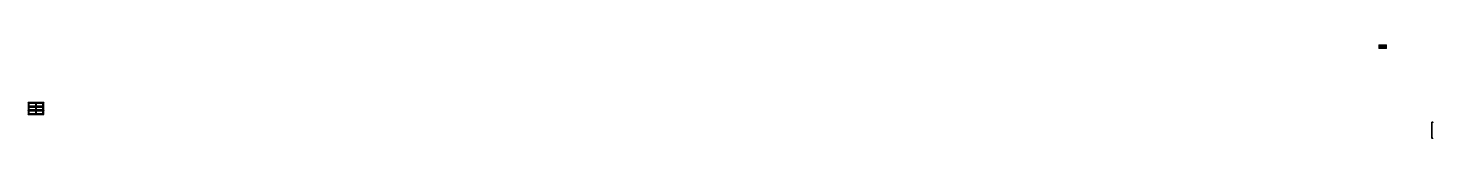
# Model space of a CAD drawing. Header units: inches. Extents: x 274 to 111780, y 464 to 1579898.
# Drawn here: x 54780 to 111780, y 1576107 to 1579898 of the extents above; entities that cross this region are included whole.
import ezdxf

# ---------------------------------------------------------------- set-up
doc = ezdxf.new("R2010")
doc.units = ezdxf.units.IN
doc.header["$MEASUREMENT"] = 0
doc.layers.add('cutout', color=2, linetype='Continuous')
doc.layers.add('Nep V', color=1, linetype='Continuous', lineweight=35)
doc.layers.add('tbi', color=7, linetype='Continuous', lineweight=20)

# ---------------------------------------------------------------- blocks, each defined once
blk = doc.blocks.new('board led')
at = {"layer": 'tbi', "linetype": 'Continuous'}
blk.add_lwpolyline([(0, 160), (320, 160), (320, 0), (0, 0)], close=True, dxfattribs=at)
at = {"layer": 'tbi', "color": 1, "linetype": 'Continuous'}
for centre in [(8, 152), (8, 136), (8, 120), (8, 104), (8, 88), (8, 72), (8, 56), (8, 40), (8, 24), (8, 8), (24, 152), (24, 136), (24, 120), (24, 104), (24, 88), (24, 72), (24, 56), (24, 40), (24, 24), (24, 8), (40, 152), (40, 136), (40, 120), (40, 104), (40, 88), (40, 72), (40, 56), (40, 40), (40, 24), (40, 8), (56, 152), (56, 136), (56, 120), (56, 104), (56, 88), (56, 72), (56, 56), (56, 40), (56, 24), (56, 8), (72, 152), (72, 136), (72, 120), (72, 104), (72, 88), (72, 72), (72, 56), (72, 40), (72, 24), (72, 8), (88, 152), (88, 136), (88, 120), (88, 104), (88, 88), (88, 72), (88, 56), (88, 40), (88, 24), (88, 8), (104, 152), (104, 136), (104, 120), (104, 104), (104, 88), (104, 72), (104, 56), (104, 40), (104, 24), (104, 8), (120, 152), (120, 136), (120, 120), (120, 104), (120, 88), (120, 72), (120, 56), (120, 40), (120, 24), (120, 8), (136, 152), (136, 136), (136, 120), (136, 104), (136, 88), (136, 72), (136, 56), (136, 40), (136, 24), (136, 8), (152, 152), (152, 136), (152, 120), (152, 104), (152, 88), (152, 72), (152, 56), (152, 40), (152, 24), (152, 8), (168, 152), (168, 136), (168, 120), (168, 104), (168, 88), (168, 72), (168, 56), (168, 40), (168, 24), (168, 8), (184, 152), (184, 136), (184, 120), (184, 104), (184, 88), (184, 72), (184, 56), (184, 40), (184, 24), (184, 8), (200, 152), (200, 136), (200, 120), (200, 104), (200, 88), (200, 72), (200, 56), (200, 40), (200, 24), (200, 8), (216, 152), (216, 136), (216, 120), (216, 104), (216, 88), (216, 72), (216, 56), (216, 40), (216, 24), (216, 8), (232, 152), (232, 136), (232, 120), (232, 104), (232, 88), (232, 72), (232, 56), (232, 40), (232, 24), (232, 8), (248, 152), (248, 136), (248, 120), (248, 104), (248, 88), (248, 72), (248, 56), (248, 40), (248, 24), (248, 8), (264, 152), (264, 136), (264, 120), (264, 104), (264, 88), (264, 72), (264, 56), (264, 40), (264, 24), (264, 8), (280, 152), (280, 136), (280, 120), (280, 104), (280, 88), (280, 72), (280, 56), (280, 40), (280, 24), (280, 8), (296, 152), (296, 136), (296, 120), (296, 104), (296, 88), (296, 72), (296, 56), (296, 40), (296, 24), (296, 8), (312, 152), (312, 136), (312, 120), (312, 104), (312, 88), (312, 72), (312, 56), (312, 40), (312, 24), (312, 8)]:
    blk.add_circle(centre, 3, dxfattribs=at)

msp = doc.modelspace()

# ---------------------------------------------------------------- linework, layer by layer
at = {"layer": 'cutout', "color": 1, "linetype": 'Continuous'}
for points in [[(54779.7, 1577072.5), (55417.7, 1577072.5), (55417.7, 1577558.5), (54779.7, 1577558.5)], [(54794.2, 1577086.5), (55403.2, 1577086.5), (55403.2, 1577544.5), (54794.2, 1577544.5)], [(54814.7, 1577107.5), (55382.7, 1577107.5), (55382.7, 1577523.5), (54814.7, 1577523.5)], [(55078.7, 1577371.5), (55078.7, 1577411.5), (54814.7, 1577411.5), (54814.7, 1577371.5)], [(55078.7, 1577219.5), (55078.7, 1577259.5), (54814.7, 1577259.5), (54814.7, 1577219.5)], [(55078.7, 1577107.5), (55118.7, 1577107.5), (55118.7, 1577523.5), (55078.7, 1577523.5)], [(55382.7, 1577371.5), (55382.7, 1577411.5), (55118.7, 1577411.5), (55118.7, 1577371.5)], [(55382.7, 1577219.5), (55382.7, 1577259.5), (55118.7, 1577259.5), (55118.7, 1577219.5)]]:
    msp.add_lwpolyline(points, close=True, dxfattribs=at)
at = {"layer": 'cutout', "linetype": 'Continuous'}
for centre, radius in [((54787.2, 1577551), 2), ((54787.2, 1577391.5), 2), ((54787.2, 1577239.5), 2), ((54801.7, 1577532), 2.5), ((54801.7, 1577405), 2.5), ((54801.7, 1577379), 2.5), ((54801.7, 1577252), 2.5), ((54801.7, 1577226), 2.5), ((54946.7, 1577551), 2), ((55090.7, 1577532), 2.5), ((55090.7, 1577405), 2.5), ((55090.7, 1577379), 2.5), ((55090.7, 1577252), 2.5), ((55090.7, 1577226), 2.5), ((55098.7, 1577551), 2), ((55106.7, 1577532), 2.5), ((55106.7, 1577405), 2.5), ((55106.7, 1577379), 2.5), ((55106.7, 1577252), 2.5), ((55106.7, 1577226), 2.5), ((55250.7, 1577551), 2), ((55395.7, 1577532), 2.5), ((55395.7, 1577405), 2.5), ((55395.7, 1577379), 2.5), ((55395.7, 1577252), 2.5), ((55395.7, 1577226), 2.5), ((55410.2, 1577551), 2), ((55410.2, 1577391.5), 2), ((55410.2, 1577239.5), 2), ((54787.2, 1577080), 2), ((54801.7, 1577099), 2.5), ((54946.7, 1577080), 2), ((55090.7, 1577099), 2.5), ((55098.7, 1577080), 2), ((55106.7, 1577099), 2.5), ((55250.7, 1577080), 2), ((55395.7, 1577099), 2.5), ((55410.2, 1577080), 2)]:
    msp.add_circle(centre, radius, dxfattribs=at)
at = {"layer": 'Nep V', "linetype": 'Continuous'}
msp.add_lwpolyline([(54794.2, 1577544.5), (55403.2, 1577544.5), (55403.2, 1577086.5), (54794.2, 1577086.5)], close=True, dxfattribs=at)
at = {"layer": 'Nep V', "color": 1, "linetype": 'Continuous'}
msp.add_lwpolyline([(111779.63, 1576109.27), (111743.63, 1576109.27, -0.41421356), (111741.63, 1576111.27), (111741.63, 1576753.27, -0.41421356), (111743.63, 1576755.27), (111779.63, 1576755.27), (111779.63, 1576757.27), (111743.63, 1576757.27, 0.41421356), (111739.63, 1576753.27), (111739.63, 1576111.27, 0.41421356), (111743.63, 1576107.27), (111779.63, 1576107.27), (111779.63, 1576109.27)], format="xyb", dxfattribs=at)

# ---------------------------------------------------------------- block references
at = {"layer": 'tbi', "color": 1, "linetype": 'Continuous', "xscale": -0.9499999999970896, "yscale": 0.9499999999534339, "zscale": 0.95}
msp.add_blockref('board led', (109892.41, 1579746.37), dxfattribs=at)

doc.saveas('drawing.dxf')
